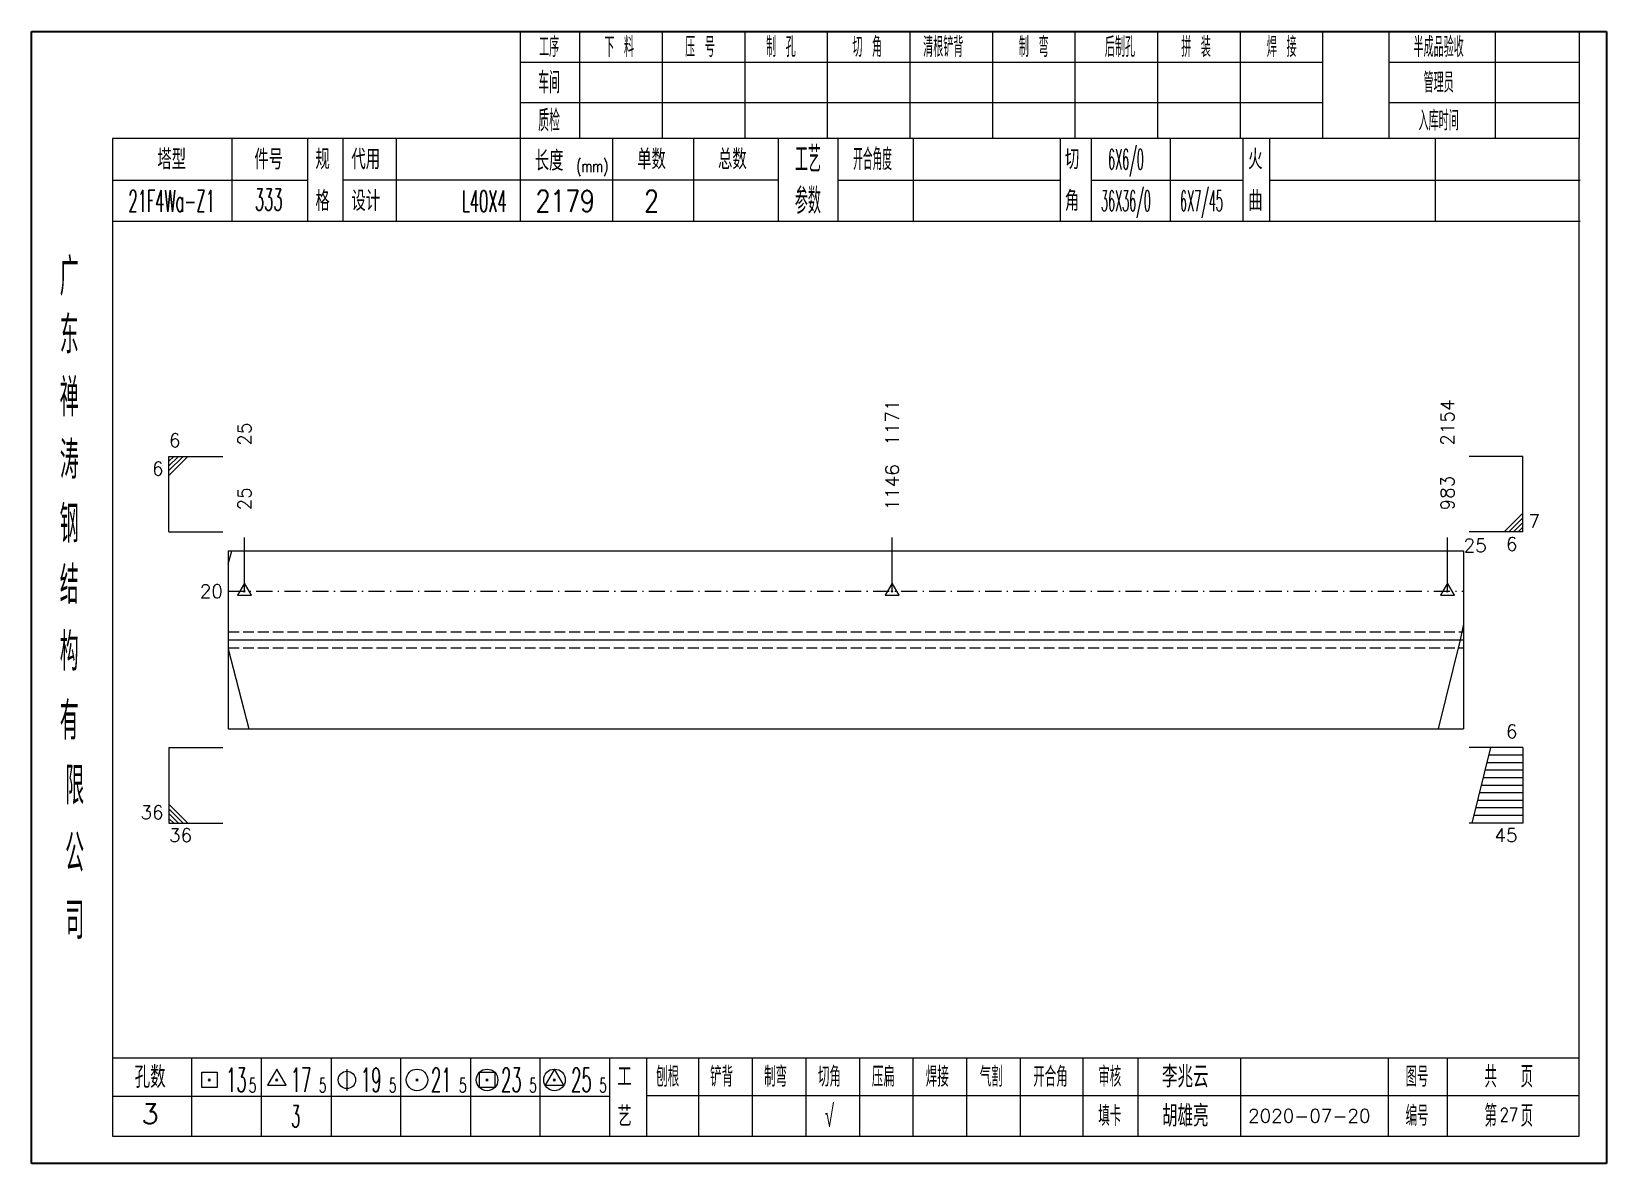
# Model space of a CAD drawing. Extents: x 1310 to 15542, y -76 to 8381.
# Drawn here: x 9631.8 to 9923.9, y 4373.7 to 4583.7 of the extents above; entities that cross this region are included whole.
import ezdxf
from ezdxf.enums import TextEntityAlignment as Align

# ---------------------------------------------------------------- set-up
doc = ezdxf.new("R2010")
doc.units = 0
doc.header["$MEASUREMENT"] = 0
doc.linetypes.add('一点画线', pattern=[5.2, 3, -1, 0.2, -1])
doc.linetypes.add('虚线', pattern=[2.75, 2, -0.75])
doc.layers.get('0').update_dxf_attribs({"linetype": 'CONTINUOUS', "lineweight": 25})
for name, color, linetype, lineweight in [('1', 7, 'CONTINUOUS', 25), ('4', 7, 'CONTINUOUS', 25), ('5', 7, 'CONTINUOUS', 25)]:
    doc.layers.add(name, color=color, linetype=linetype, lineweight=lineweight)
doc.styles.get("Standard").update_dxf_attribs({"font": 'simplex.shx', "width": 0.7, "height": 3, "bigfont": 'gbhzfs.shx'})

msp = doc.modelspace()

# ---------------------------------------------------------------- texts
at = {"color": 7, "linetype": 'Continuous', "lineweight": 13}
for s, p in [('1171', (9791.437, 4506.884)), ('2154', (9894.432, 4506.884)), ('25', (9671.302, 4506.884))]:
    msp.add_text(s, height=2.5, rotation=90, dxfattribs=at).set_placement(p, align=Align.MIDDLE_LEFT)
for s, p in [('6', (9657.302, 4505.884)), ('7', (9909.432, 4490.884))]:
    msp.add_text(s, height=2.5, dxfattribs=at).set_placement(p, align=Align.BOTTOM_LEFT)
for s, p in [('6', (9656.302, 4503.884)), ('6', (9907.432, 4489.884)), ('45', (9907.432, 4435.884))]:
    msp.add_text(s, height=2.5, dxfattribs=at).set_placement(p, align=Align.TOP_RIGHT)
at = {"color": 8, "linetype": 'Continuous', "lineweight": 9}
for s, p in [('1146', (9791.437, 4494.884)), ('25', (9671.302, 4494.884)), ('983', (9894.432, 4494.884))]:
    msp.add_text(s, height=2.5, rotation=90, dxfattribs=at).set_placement(p, align=Align.MIDDLE_LEFT)
at = {"color": 7, "linetype": 'Continuous', "lineweight": 13}
msp.add_text('25', height=2.5, dxfattribs=at).set_placement((9897.432, 4488.384), align=Align.MIDDLE_LEFT)
msp.add_text('20', height=2.5, dxfattribs=at).set_placement((9667.302, 4479.884), align=Align.MIDDLE_RIGHT)
for s, p in [('6', (9907.432, 4451.884)), ('36', (9656.302, 4436.884))]:
    msp.add_text(s, height=2.5, dxfattribs=at).set_placement(p, align=Align.BOTTOM_RIGHT)
msp.add_text('36', height=2.5, dxfattribs=at).set_placement((9657.302, 4435.884), align=Align.TOP_LEFT)
at = {"layer": '4', "color": 1, "linetype": 'Continuous', "lineweight": 25}
for s, height, width, p in [('工序', 3.7, 0.7, (9727.802, 4580.841)), ('下 料', 3.7, 0.7, (9740.802, 4580.841)), ('压 号', 3.7, 0.7, (9755.802, 4580.841)), ('制 孔', 3.7, 0.7, (9770.802, 4580.841)), ('切 角', 3.7, 0.7, (9786.802, 4580.841)), ('清根铲背 ', 3.7, 0.7, (9801.802, 4580.841)), (' 制 弯', 3.7, 0.7, (9816.802, 4580.841)), (' 后制孔', 3.7, 0.7, (9832.802, 4580.841)), ('拼 装', 3.7, 0.7, (9847.802, 4580.841)), (' 焊 接', 3.7, 0.7, (9862.802, 4580.841)), ('半成品验收', 3.7, 0.7, (9892.802, 4580.841)), ('车间', 4, 0.7, (9727.802, 4574.241)), ('管理员', 3.7, 0.7, (9892.802, 4574.241)), ('质检', 4, 0.7, (9727.802, 4567.181)), ('入库时间', 3.7, 0.7, (9892.802, 4567.181)), ('(mm)', 2.24, 0.7, (9735.802, 4558.741)), ('工艺', 4.8, 0.7, (9775.802, 4560.001)), ('开合角度', 4, 0.6, (9787.802, 4560.001)), ('6X6/0', 3.8, 0.4, (9834.802, 4560.001)), ('333', 4, 0.5, (9675.802, 4552.511)), ('参数', 4.8, 0.7, (9775.802, 4552.291)), ('36X36/0', 3.8, 0.4, (9834.802, 4552.291)), ('6X7/45', 3.8, 0.4, (9848.802, 4552.291)), ('21F4Wa-Z1', 4, 0.5, (9657.802, 4552.261)), ('L40X4', 4, 0.5, (9715.802, 4552.241)), ('2179', 4, 0.8, (9730.802, 4552.291)), ('2', 4, 0.8, (9746.802, 4552.291)), ('广', 6.96, 0.7, (9638.802, 4538.211)), ('东', 6.96, 0.7, (9638.802, 4527.421)), ('禅', 6.96, 0.7, (9638.802, 4515.831)), ('涛', 6.96, 0.7, (9638.802, 4504.231)), ('钢', 6.96, 0.7, (9638.802, 4492.341)), ('结', 6.96, 0.7, (9638.802, 4481.031)), ('构', 6.96, 0.7, (9638.802, 4468.651)), ('有', 6.96, 0.7, (9638.802, 4455.841)), ('限', 6.96, 0.7, (9639.802, 4443.841)), ('公', 6.96, 0.7, (9639.802, 4431.301)), ('司', 6.96, 0.7, (9639.802, 4418.821)), ('13', 4.47, 0.5, (9669.802, 4389.241)), ('17', 4.47, 0.5, (9681.802, 4389.241)), ('19', 4.47, 0.5, (9694.802, 4389.241)), ('21', 4.47, 0.5, (9707.802, 4389.241)), ('23', 4.47, 0.5, (9720.802, 4389.241)), ('25', 4.47, 0.5, (9733.802, 4389.241)), ('刨根', 3.7, 0.8, (9749.802, 4389.841)), ('铲背', 3.7, 0.8, (9759.802, 4389.841)), ('制弯', 3.7, 0.8, (9769.802, 4389.841)), ('切角', 3.7, 0.8, (9779.802, 4389.841)), ('压扁', 3.7, 0.8, (9789.802, 4389.841)), ('焊接', 3.7, 0.8, (9799.802, 4389.841)), ('气割', 3.7, 0.8, (9809.802, 4389.841)), ('开合角', 3.7, 0.8, (9820.802, 4389.841)), ('审核', 3.7, 0.8, (9831.802, 4389.841)), ('图号', 3.7, 0.8, (9888.802, 4389.841)), ('共  页', 4, 0.8, (9905.802, 4389.841)), ('5', 2.68, 0.6, (9672.802, 4388.241)), ('5', 2.68, 0.6, (9685.802, 4388.241)), ('5', 2.68, 0.6, (9698.802, 4388.241)), ('5', 2.68, 0.6, (9711.802, 4388.241)), ('5', 2.68, 0.6, (9724.802, 4388.241)), ('5', 2.68, 0.6, (9737.802, 4388.241)), ('√', 4, 0.6, (9779.802, 4382.571)), ('第  页', 4, 0.8, (9905.802, 4382.571)), ('3', 4, 0.5, (9680.802, 4382.491)), ('填卡', 3.7, 0.8, (9831.802, 4382.571)), ('编号', 3.7, 0.8, (9888.802, 4382.571))]:
    msp.add_text(s, height=height, dxfattribs=dict(at, width=width)).set_placement(p, align=Align.MIDDLE_CENTER)
for s, height, p in [('塔型', 3.7, (9657.802, 4559.971)), ('件号', 3.7, (9675.802, 4559.971)), ('规', 3.7, (9685.802, 4560.001)), ('代用', 3.7, (9693.802, 4560.001)), ('长度', 3.7, (9727.802, 4559.741)), ('单数', 3.7, (9746.802, 4560.001)), ('总数', 3.7, (9761.802, 4560.001)), ('切', 3.7, (9824.802, 4560.001)), ('火', 3.7, (9858.802, 4560.001)), ('格', 3.7, (9685.802, 4552.291)), ('设计', 3.7, (9693.802, 4552.291)), ('角', 3.7, (9824.802, 4552.291)), ('曲', 3.7, (9858.802, 4552.291)), ('孔数', 4, (9653.802, 4389.761)), ('工', 3.7, (9741.802, 4389.841)), ('李兆云', 4, (9845.802, 4389.841)), ('胡雄亮', 4, (9845.802, 4382.571)), ('3', 3.7, (9653.802, 4382.931)), ('艺', 3.7, (9741.802, 4382.491)), ('2020-07-20', 2.5, (9868.802, 4382.571))]:
    msp.add_text(s, height=height, dxfattribs=at).set_placement(p, align=Align.MIDDLE_CENTER)
at = {"layer": '4', "color": 6, "linetype": 'Continuous', "lineweight": 25, "width": 0.8}
msp.add_text('27', height=2.5, dxfattribs=at).set_placement((9905.827, 4382.799), align=Align.MIDDLE_CENTER)

# ---------------------------------------------------------------- blocks, each defined once
blk = doc.blocks.new('孔17.5')
at = {"layer": '5', "color": 7, "linetype": 'Continuous', "lineweight": 13}
for p, q in [((0, 1), (-0.866, -0.5)), ((-0.1, -0.1), (0.1, 0.1)), ((0.1, -0.1), (-0.1, 0.1)), ((0.866, -0.5), (0, 1)), ((-0.866, -0.5), (0.866, -0.5))]:
    blk.add_line(p, q, dxfattribs=at)
blk = doc.blocks.new('CTJGK')
at = {"color": 6, "linetype": 'Continuous'}
for p, q in [((0, 209.97), (292.13, 209.97)), ((0, 0), (0, 209.97)), ((292.13, 209.97), (292.13, 0)), ((292.13, 0), (0, 0))]:
    blk.add_line(p, q, dxfattribs=at)

# ---------------------------------------------------------------- linework, layer by layer
at = {"color": 7, "linetype": 'Continuous', "lineweight": 13}
for p, q in [((9657.302, 4504.884), (9667.302, 4504.884)), ((9657.302, 4490.884), (9657.302, 4504.884)), ((9658.177, 4504.884), (9657.302, 4504.009)), ((9659.052, 4504.884), (9657.302, 4503.134)), ((9659.927, 4504.884), (9657.302, 4502.259)), ((9660.802, 4504.884), (9657.302, 4501.384)), ((9908.432, 4504.884), (9898.432, 4504.884)), ((9908.432, 4490.884), (9908.432, 4504.884)), ((9904.932, 4490.884), (9908.432, 4494.384)), ((9905.807, 4490.884), (9908.432, 4493.509)), ((9657.302, 4490.884), (9667.302, 4490.884)), ((9908.432, 4490.884), (9898.432, 4490.884)), ((9906.682, 4490.884), (9908.432, 4492.634)), ((9907.557, 4490.884), (9908.432, 4491.759)), ((9668.302, 4484.909), (9668.933, 4487.384)), ((9671.302, 4479.884), (9671.302, 4489.884)), ((9791.437, 4479.884), (9791.437, 4489.884)), ((9894.432, 4479.884), (9894.432, 4489.884)), ((9897.432, 4473.772), (9896.801, 4470.884)), ((9896.801, 4470.884), (9892.7, 4454.384)), ((9668.302, 4469.234), (9672.087, 4454.384)), ((9657.302, 4450.884), (9667.302, 4450.884)), ((9657.302, 4450.884), (9657.302, 4436.884)), ((9908.432, 4450.884), (9898.432, 4450.884)), ((9902.432, 4450.884), (9898.932, 4436.884)), ((9908.432, 4449.484), (9902.082, 4449.484)), ((9908.432, 4450.884), (9908.432, 4436.884)), ((9908.432, 4446.684), (9901.382, 4446.684)), ((9908.432, 4448.084), (9901.732, 4448.084)), ((9908.432, 4443.884), (9900.682, 4443.884)), ((9908.432, 4445.284), (9901.032, 4445.284)), ((9660.802, 4436.884), (9657.302, 4440.384)), ((9908.432, 4441.084), (9899.982, 4441.084)), ((9908.432, 4442.484), (9900.332, 4442.484)), ((9659.927, 4436.884), (9657.302, 4439.509)), ((9659.052, 4436.884), (9657.302, 4438.634)), ((9658.177, 4436.884), (9657.302, 4437.759)), ((9908.432, 4438.284), (9899.282, 4438.284)), ((9908.432, 4439.684), (9899.632, 4439.684)), ((9657.302, 4436.884), (9667.302, 4436.884)), ((9908.432, 4436.884), (9898.432, 4436.884))]:
    msp.add_line(p, q, dxfattribs=at)
at = {"color": 7, "linetype": 'Continuous', "lineweight": 18}
for p, q in [((9668.302, 4487.384), (9668.302, 4454.384)), ((9668.302, 4487.384), (9897.432, 4487.384)), ((9897.432, 4487.384), (9897.432, 4454.384)), ((9668.302, 4470.884), (9897.432, 4470.884))]:
    msp.add_line(p, q, dxfattribs=at)
at = {"color": 3, "linetype": '一点画线', "lineweight": 13}
msp.add_line((9668.302, 4479.884), (9897.432, 4479.884), dxfattribs=at)
at = {"color": 1, "linetype": '虚线', "lineweight": 18}
for p, q in [((9668.302, 4472.384), (9897.432, 4472.384)), ((9668.302, 4469.384), (9897.432, 4469.384))]:
    msp.add_line(p, q, dxfattribs=at)
at = {"layer": '1', "color": 7, "linetype": 'Continuous', "lineweight": 18}
msp.add_line((9668.302, 4454.384), (9897.432, 4454.384), dxfattribs=at)
at = {"layer": '4', "color": 1, "linetype": 'Continuous', "lineweight": 18}
for p, q in [((9631.802, 4583.711), (9631.802, 4373.741)), ((9923.932, 4583.711), (9631.802, 4583.711)), ((9722.432, 4583.711), (9722.432, 4563.871)), ((9733.462, 4583.711), (9733.462, 4563.851)), ((9748.772, 4583.711), (9748.772, 4563.851)), ((9764.092, 4583.711), (9764.092, 4563.851)), ((9779.402, 4583.711), (9779.402, 4563.851)), ((9794.712, 4583.711), (9794.712, 4563.851)), ((9810.022, 4583.711), (9810.022, 4563.851)), ((9825.342, 4583.711), (9825.342, 4563.851)), ((9840.652, 4583.711), (9840.652, 4563.851)), ((9855.962, 4583.711), (9855.962, 4563.851)), ((9871.272, 4583.711), (9871.272, 4563.871)), ((9871.272, 4583.711), (9871.272, 4563.851)), ((9883.552, 4583.711), (9883.552, 4563.851)), ((9903.302, 4583.711), (9903.302, 4563.851)), ((9918.882, 4583.711), (9918.882, 4563.851)), ((9923.932, 4553.911), (9923.932, 4583.711)), ((9871.272, 4577.981), (9722.432, 4577.981)), ((9918.882, 4577.981), (9883.552, 4577.981)), ((9871.272, 4570.501), (9722.432, 4570.501)), ((9918.882, 4570.501), (9883.552, 4570.501)), ((9646.812, 4563.851), (9646.812, 4378.791)), ((9918.882, 4563.851), (9646.812, 4563.851)), ((9668.932, 4563.861), (9668.932, 4548.441)), ((9683.082, 4548.441), (9683.082, 4563.851)), ((9689.582, 4548.441), (9689.582, 4563.851)), ((9699.452, 4563.851), (9699.452, 4548.441)), ((9722.432, 4563.871), (9722.432, 4548.441)), ((9739.552, 4563.851), (9739.552, 4548.441)), ((9754.602, 4563.851), (9754.602, 4548.441)), ((9770.302, 4563.851), (9770.302, 4548.441)), ((9781.362, 4563.851), (9781.362, 4548.441)), ((9795.312, 4563.851), (9795.312, 4548.441)), ((9822.612, 4563.851), (9822.612, 4548.441)), ((9828.372, 4563.851), (9828.372, 4548.441)), ((9842.992, 4563.851), (9842.992, 4548.441)), ((9856.452, 4563.851), (9856.452, 4548.441)), ((9861.442, 4563.851), (9861.442, 4548.441)), ((9892.182, 4563.851), (9892.182, 4548.441)), ((9918.882, 4378.791), (9918.882, 4563.851)), ((9683.082, 4556.091), (9646.812, 4556.091)), ((9770.302, 4556.141), (9689.582, 4556.141)), ((9781.362, 4556.141), (9822.612, 4556.141)), ((9828.372, 4556.141), (9856.452, 4556.141)), ((9861.442, 4556.141), (9919.062, 4556.141)), ((9923.932, 4373.741), (9923.932, 4553.911)), ((9919.062, 4548.441), (9646.812, 4548.441)), ((9646.812, 4393.321), (9918.882, 4393.321)), ((9661.502, 4393.321), (9661.502, 4378.791)), ((9674.432, 4378.791), (9674.432, 4393.321)), ((9687.362, 4393.321), (9687.362, 4378.791)), ((9700.282, 4378.791), (9700.282, 4393.321)), ((9713.212, 4393.321), (9713.212, 4378.791)), ((9726.142, 4378.791), (9726.142, 4393.321)), ((9739.062, 4378.791), (9739.062, 4393.321)), ((9745.932, 4378.791), (9745.932, 4393.321)), ((9755.592, 4378.791), (9755.592, 4393.321)), ((9765.532, 4378.791), (9765.532, 4393.321)), ((9775.472, 4378.791), (9775.472, 4393.321)), ((9785.422, 4378.791), (9785.422, 4393.321)), ((9795.362, 4378.791), (9795.362, 4393.321)), ((9805.302, 4378.791), (9805.302, 4393.321)), ((9815.252, 4378.791), (9815.252, 4393.321)), ((9826.892, 4378.791), (9826.892, 4393.321)), ((9837.042, 4378.791), (9837.042, 4393.321)), ((9856.102, 4378.791), (9856.102, 4393.321)), ((9883.482, 4378.791), (9883.482, 4393.321)), ((9894.442, 4378.791), (9894.442, 4393.321)), ((9739.062, 4386.191), (9646.812, 4386.191)), ((9745.892, 4386.351), (9918.882, 4386.351)), ((9646.812, 4378.791), (9918.882, 4378.791)), ((9631.802, 4373.741), (9923.932, 4373.741))]:
    msp.add_line(p, q, dxfattribs=at)
at = {"layer": '4', "color": 7, "linetype": 'Continuous', "lineweight": 13}
for p, q in [((9677.302, 4391.241), (9675.57, 4388.241)), ((9679.034, 4388.241), (9677.302, 4391.241)), ((9690.302, 4391.241), (9690.302, 4387.241)), ((9728.802, 4391.241), (9727.07, 4388.241)), ((9730.534, 4388.241), (9728.802, 4391.241)), ((9663.388, 4387.827), (9663.388, 4390.655)), ((9663.388, 4390.655), (9666.216, 4390.655)), ((9666.216, 4387.827), (9663.388, 4387.827)), ((9664.602, 4389.041), (9665.002, 4389.441)), ((9665.002, 4389.041), (9664.602, 4389.441)), ((9666.216, 4390.655), (9666.216, 4387.827)), ((9675.57, 4388.241), (9679.034, 4388.241)), ((9677.102, 4389.041), (9677.502, 4389.441)), ((9677.502, 4389.041), (9677.102, 4389.441)), ((9703.102, 4389.041), (9703.502, 4389.441)), ((9703.502, 4389.041), (9703.102, 4389.441)), ((9714.888, 4387.827), (9714.888, 4390.655)), ((9714.888, 4390.655), (9717.716, 4390.655)), ((9717.716, 4387.827), (9714.888, 4387.827)), ((9716.102, 4389.041), (9716.502, 4389.441)), ((9716.502, 4389.041), (9716.102, 4389.441)), ((9717.716, 4390.655), (9717.716, 4387.827)), ((9727.07, 4388.241), (9730.534, 4388.241)), ((9728.602, 4389.041), (9729.002, 4389.441)), ((9729.002, 4389.041), (9728.602, 4389.441))]:
    msp.add_line(p, q, dxfattribs=at)
for centre, radius in [((9690.302, 4389.241), 1.6), ((9703.302, 4389.241), 2), ((9716.302, 4389.241), 2), ((9728.802, 4389.241), 2)]:
    msp.add_circle(centre, radius, dxfattribs=at)

# ---------------------------------------------------------------- block references
at = {"color": 0, "linetype": 'Continuous'}
msp.add_blockref('CTJGK', (9631.802, 4373.741), dxfattribs=at)
at = {"color": 8, "linetype": 'Continuous', "lineweight": 9, "xscale": 1.5, "yscale": 1.5, "zscale": 1.5}
for p in [(9671.302, 4479.884), (9791.437, 4479.884), (9894.432, 4479.884)]:
    msp.add_blockref('孔17.5', p, dxfattribs=at)

msp.set_redraw_order([(e.dxf.handle, doc.entitydb.next_handle()) for e in msp.query("TEXT MTEXT ATTDEF DIMENSION ARC_DIMENSION")])  # texts and dimensions are drawn at this point

doc.saveas('drawing.dxf')
